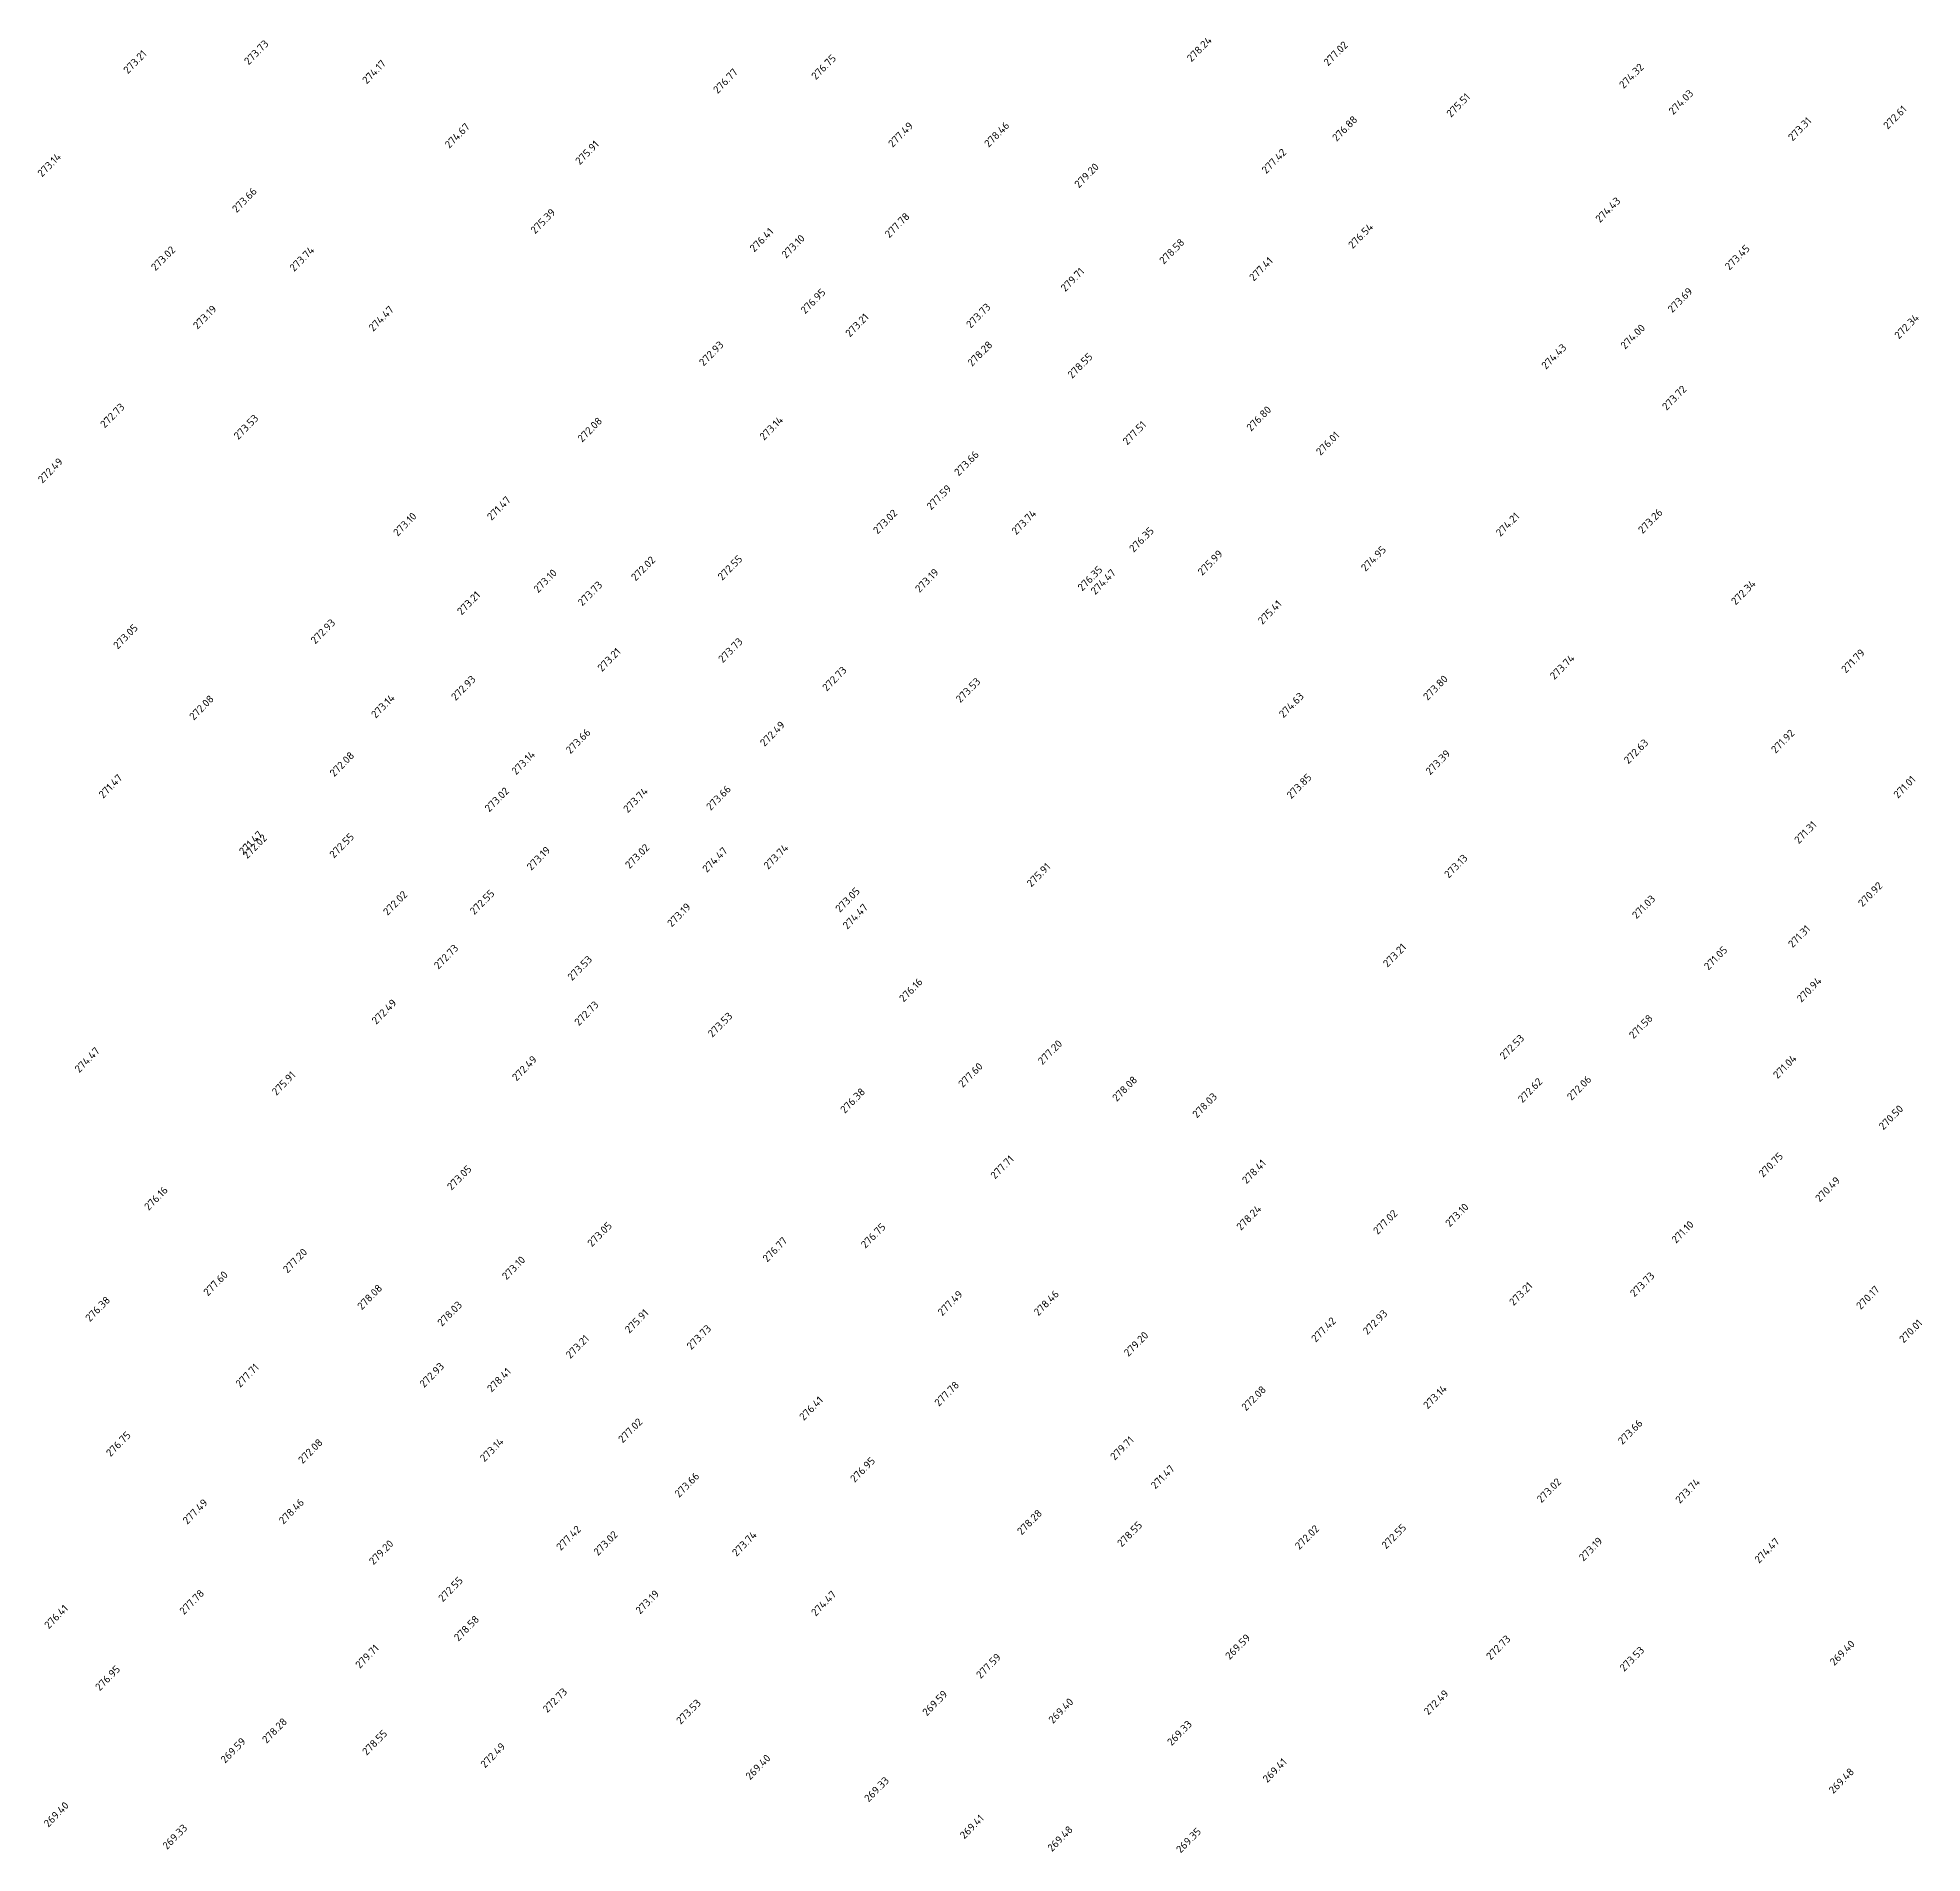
# Model space of a CAD drawing. Header units: metres. Extents: x 36952 to 37839, y 34980 to 35683.
# Drawn here: x 37091.4 to 37342.6, y 34980.4 to 35222.4 of the extents above; entities that cross this region are included whole.
import ezdxf

# ---------------------------------------------------------------- set-up
doc = ezdxf.new("R2010")
doc.units = ezdxf.units.M
doc.header["$LTSCALE"] = 5
doc.layers.add('Отметки', color=7, linetype='Continuous')
doc.styles.get("Standard").update_dxf_attribs({"font": 'simplex.shx'})

msp = doc.modelspace()

# ---------------------------------------------------------------- texts
at = {"layer": 'Отметки', "color": 7}
for s, p in [('278.24', (37245.18, 35219.14, 278.24)), ('273.21', (37103.39, 35217.55, 273.21)), ('273.73', (37119.49, 35218.74, 273.73)), ('276.75', (37195.11, 35216.76, 276.75)), ('277.02', (37263.4, 35218.59, 277.02)), ('274.17', (37135.24, 35216.19, 274.17)), ('276.77', (37182.02, 35214.92, 276.77)), ('274.32', (37302.8, 35215.59, 274.32)), ('275.51', (37279.78, 35211.75, 275.51)), ('274.03', (37309.41, 35212.09, 274.03)), ('272.61', (37338.02, 35210.16, 272.61)), ('274.67', (37146.25, 35207.61, 274.67)), ('277.49', (37205.35, 35207.74, 277.49)), ('278.46', (37218.16, 35207.75, 278.46)), ('276.88', (37264.55, 35208.54, 276.88)), ('273.31', (37325.32, 35208.6, 273.31)), ('275.91', (37163.64, 35205.43, 275.91)), ('277.42', (37255.15, 35204.23, 277.42)), ('273.14', (37091.94, 35203.79, 273.14)), ('279.20', (37230.18, 35202.33, 279.2)), ('273.66', (37117.89, 35199.04, 273.66)), ('274.43', (37299.64, 35197.71, 274.43)), ('275.39', (37157.68, 35196.21, 275.39)), ('277.78', (37204.91, 35195.68, 277.78)), ('276.54', (37266.68, 35194.24, 276.54)), ('276.41', (37186.89, 35193.8, 276.41)), ('273.10', (37191.14, 35192.96, 273.1)), ('278.58', (37241.5, 35192.16, 278.58)), ('273.45', (37316.9, 35191.38, 273.45)), ('273.02', (37107.08, 35191.28, 273.02)), ('273.74', (37125.55, 35191.19, 273.74)), ('277.41', (37253.48, 35189.91, 277.41)), ('279.71', (37228.36, 35188.51, 279.71)), ('276.95', (37193.68, 35185.54, 276.95)), ('273.69', (37309.28, 35185.69, 273.69)), ('273.19', (37112.68, 35183.5, 273.19)), ('274.47', (37136.09, 35183.21, 274.47)), ('273.21', (37199.65, 35182.46, 273.21)), ('273.73', (37215.75, 35183.64, 273.73)), ('272.34', (37339.5, 35182.19, 272.34)), ('274.00', (37302.99, 35180.84, 274)), ('272.93', (37180.14, 35178.59, 272.93)), ('278.28', (37215.93, 35178.54, 278.28)), ('278.55', (37229.27, 35176.94, 278.55)), ('274.43', (37292.44, 35178.16, 274.43)), ('273.72', (37308.53, 35172.7, 273.72)), ('272.73', (37100.31, 35170.33, 272.73)), ('273.53', (37118.11, 35168.79, 273.53)), ('276.80', (37253.12, 35169.9, 276.8)), ('272.08', (37163.95, 35168.44, 272.08)), ('273.14', (37188.2, 35168.7, 273.14)), ('277.51', (37236.62, 35168.07, 277.51)), ('276.01', (37262.39, 35166.68, 276.01)), ('273.66', (37214.15, 35163.94, 273.66)), ('272.49', (37092.01, 35162.98, 272.49)), ('277.59', (37210.47, 35159.4, 277.59)), ('271.47', (37151.87, 35158.02, 271.47)), ('273.26', (37305.33, 35156.26, 273.26)), ('273.10', (37139.37, 35155.91, 273.1)), ('273.02', (37203.34, 35156.19, 273.02)), ('273.74', (37221.81, 35156.1, 273.74)), ('276.35', (37237.48, 35153.77, 276.35)), ('274.21', (37286.37, 35155.87, 274.21)), ('274.95', (37268.39, 35151.21, 274.95)), ('272.02', (37171.08, 35149.95, 272.02)), ('272.55', (37182.63, 35150.03, 272.55)), ('276.35', (37230.62, 35148.59, 276.35)), ('275.99', (37246.62, 35150.67, 275.99)), ('273.10', (37158.08, 35148.36, 273.1)), ('273.73', (37163.98, 35146.59, 273.73)), ('273.19', (37208.94, 35148.4, 273.19)), ('274.47', (37232.35, 35148.12, 274.47)), ('272.34', (37317.73, 35146.74, 272.34)), ('273.21', (37147.88, 35145.41, 273.21)), ('275.41', (37254.64, 35144.15, 275.41)), ('272.93', (37128.37, 35141.54, 272.93)), ('273.05', (37102.05, 35140.86, 273.05)), ('273.73', (37182.7, 35139.04, 273.73)), ('273.21', (37166.59, 35137.86, 273.21)), ('273.74', (37293.57, 35136.79, 273.74)), ('271.79', (37332.42, 35137.67, 271.79)), ('272.93', (37147.09, 35134, 272.93)), ('272.73', (37196.57, 35135.24, 272.73)), ('273.53', (37214.37, 35133.7, 273.53)), ('273.80', (37276.67, 35134.03, 273.8)), ('272.08', (37112.18, 35131.39, 272.08)), ('273.14', (37136.43, 35131.65, 273.14)), ('274.63', (37257.45, 35131.7, 274.63)), ('273.66', (37162.38, 35126.9, 273.66)), ('272.49', (37188.27, 35127.88, 272.49)), ('271.92', (37323.06, 35126.97, 271.92)), ('272.08', (37130.9, 35123.84, 272.08)), ('273.14', (37155.14, 35124.1, 273.14)), ('273.39', (37277, 35124.08, 273.39)), ('272.63', (37303.43, 35125.55, 272.63)), ('273.85', (37258.48, 35120.89, 273.85)), ('271.47', (37100.1, 35120.97, 271.47)), ('273.02', (37151.57, 35119.14, 273.02)), ('273.74', (37170.04, 35119.05, 273.74)), ('273.66', (37181.09, 35119.35, 273.66)), ('271.01', (37339.37, 35120.96, 271.01)), ('271.31', (37326.15, 35114.91, 271.31)), ('271.47', (37118.81, 35113.42, 271.47)), ('272.02', (37119.31, 35112.9, 272.02)), ('272.55', (37130.86, 35112.99, 272.55)), ('273.19', (37157.17, 35111.35, 273.19)), ('273.02', (37170.28, 35111.59, 273.02)), ('274.47', (37180.58, 35111.07, 274.47)), ('273.74', (37188.75, 35111.5, 273.74)), ('275.91', (37223.83, 35109.13, 275.91)), ('273.13', (37279.48, 35110.33, 273.13)), ('270.92', (37334.65, 35106.5, 270.92)), ('272.02', (37138.02, 35105.35, 272.02)), ('272.55', (37149.58, 35105.44, 272.55)), ('273.19', (37175.89, 35103.81, 273.19)), ('273.05', (37198.31, 35105.76, 273.05)), ('274.47', (37199.3, 35103.52, 274.47)), ('271.03', (37304.52, 35104.9, 271.03)), ('271.31', (37325.32, 35101.04, 271.31)), ('272.73', (37144.8, 35098.19, 272.73)), ('273.53', (37162.6, 35096.65, 273.53)), ('273.21', (37271.32, 35098.45, 273.21)), ('271.05', (37314.11, 35098.07, 271.05)), ('276.16', (37206.81, 35093.8, 276.16)), ('270.94', (37326.49, 35093.77, 270.94)), ('272.49', (37136.5, 35090.83, 272.49)), ('272.73', (37163.52, 35090.64, 272.73)), ('273.53', (37181.31, 35089.1, 273.53)), ('271.58', (37304.12, 35088.91, 271.58)), ('272.53', (37286.88, 35086.15, 272.53)), ('274.47', (37096.9, 35084.39, 274.47)), ('277.20', (37225.32, 35085.46, 277.2)), ('271.04', (37323.32, 35083.6, 271.04)), ('275.91', (37123.19, 35081.36, 275.91)), ('272.49', (37155.21, 35083.29, 272.49)), ('277.60', (37214.7, 35082.4, 277.6)), ('276.38', (37198.97, 35078.97, 276.38)), ('278.08', (37235.23, 35080.55, 278.08)), ('278.03', (37245.91, 35078.35, 278.03)), ('272.62', (37289.31, 35080.38, 272.62)), ('272.06', (37295.85, 35080.69, 272.06)), ('270.50', (37337.42, 35076.76, 270.5)), ('273.05', (37146.54, 35068.72, 273.05)), ('277.71', (37218.99, 35070.2, 277.71)), ('278.41', (37252.53, 35069.57, 278.41)), ('270.75', (37321.39, 35070.44, 270.75)), ('276.16', (37106.17, 35066.03, 276.16)), ('270.49', (37328.94, 35067.15, 270.49)), ('278.24', (37251.78, 35063.36, 278.24)), ('273.10', (37279.63, 35063.83, 273.1)), ('273.05', (37165.25, 35061.17, 273.05)), ('276.75', (37201.72, 35060.98, 276.75)), ('277.02', (37270.01, 35062.82, 277.02)), ('271.10', (37309.79, 35061.64, 271.1)), ('276.77', (37188.62, 35059.14, 276.77)), ('277.20', (37124.67, 35057.68, 277.2)), ('273.10', (37153.87, 35056.78, 273.1)), ('277.60', (37114.06, 35054.63, 277.6)), ('273.21', (37288.14, 35053.32, 273.21)), ('273.73', (37304.25, 35054.5, 273.73)), ('276.38', (37098.32, 35051.2, 276.38)), ('278.08', (37134.58, 35052.78, 278.08)), ('277.49', (37211.96, 35051.97, 277.49)), ('278.46', (37224.77, 35051.98, 278.46)), ('270.17', (37334.4, 35052.82, 270.17)), ('278.03', (37145.26, 35050.58, 278.03)), ('275.91', (37170.25, 35049.65, 275.91)), ('277.42', (37261.76, 35048.45, 277.42)), ('272.93', (37268.64, 35049.46, 272.93)), ('270.01', (37340.13, 35048.36, 270.01)), ('273.21', (37162.38, 35046.28, 273.21)), ('273.73', (37178.49, 35047.46, 273.73)), ('279.20', (37236.78, 35046.56, 279.2)), ('277.71', (37118.35, 35042.43, 277.71)), ('272.93', (37142.88, 35042.41, 272.93)), ('278.41', (37151.88, 35041.8, 278.41)), ('277.78', (37211.52, 35039.9, 277.78)), ('272.08', (37252.45, 35039.31, 272.08)), ('273.14', (37276.69, 35039.56, 273.14)), ('276.41', (37193.5, 35038.02, 276.41)), ('276.75', (37101.08, 35033.21, 276.75)), ('277.02', (37169.36, 35035.04, 277.02)), ('273.66', (37302.64, 35034.81, 273.66)), ('272.08', (37126.69, 35032.26, 272.08)), ('273.14', (37150.93, 35032.51, 273.14)), ('279.71', (37234.96, 35032.73, 279.71)), ('276.95', (37200.29, 35029.77, 276.95)), ('271.47', (37240.37, 35028.88, 271.47)), ('273.66', (37176.88, 35027.76, 273.66)), ('273.02', (37291.83, 35027.05, 273.02)), ('273.74', (37310.3, 35026.96, 273.74)), ('277.49', (37111.31, 35024.19, 277.49)), ('278.46', (37124.13, 35024.2, 278.46)), ('277.42', (37161.11, 35020.68, 277.42)), ('278.28', (37222.54, 35022.77, 278.28)), ('278.55', (37235.88, 35021.17, 278.55)), ('272.02', (37259.58, 35020.81, 272.02)), ('272.55', (37271.13, 35020.9, 272.55)), ('279.20', (37136.14, 35018.78, 279.2)), ('273.02', (37166.07, 35020.01, 273.02)), ('273.74', (37184.54, 35019.92, 273.74)), ('273.19', (37297.44, 35019.27, 273.19)), ('274.47', (37320.85, 35018.98, 274.47)), ('272.55', (37145.37, 35013.85, 272.55)), ('277.78', (37110.87, 35012.13, 277.78)), ('273.19', (37171.68, 35012.22, 273.19)), ('274.47', (37195.09, 35011.94, 274.47)), ('276.41', (37092.85, 35010.25, 276.41)), ('278.58', (37147.47, 35008.61, 278.58)), ('269.59', (37250.29, 35006.15, 269.59)), ('272.73', (37285.07, 35006.1, 272.73)), ('279.71', (37134.32, 35004.96, 279.71)), ('277.59', (37217.08, 35003.62, 277.59)), ('273.53', (37302.87, 35004.56, 273.53)), ('269.40', (37330.89, 35005.35, 269.4)), ('276.95', (37099.64, 35001.99, 276.95)), ('272.73', (37159.31, 34999.06, 272.73)), ('269.59', (37209.91, 34998.64, 269.59)), ('272.49', (37276.76, 34998.75, 272.49)), ('273.53', (37177.1, 34997.52, 273.53)), ('269.40', (37226.72, 34997.63, 269.4)), ('278.28', (37121.89, 34994.99, 278.28)), ('278.55', (37135.23, 34993.39, 278.55)), ('269.33', (37242.54, 34994.67, 269.33)), ('269.59', (37116.36, 34992.33, 269.59)), ('272.49', (37151, 34991.7, 272.49)), ('269.40', (37186.34, 34990.12, 269.4)), ('269.41', (37255.29, 34989.75, 269.41)), ('269.48', (37330.75, 34988.26, 269.48)), ('269.33', (37202.16, 34987.16, 269.33)), ('269.40', (37092.79, 34983.81, 269.4)), ('269.33', (37108.61, 34980.84, 269.33)), ('269.41', (37214.91, 34982.24, 269.41)), ('269.48', (37226.59, 34980.55, 269.48)), ('269.35', (37243.74, 34980.35, 269.35))]:
    msp.add_text(s, height=1, rotation=45.4189, dxfattribs=at).set_placement(p)

doc.saveas('drawing.dxf')
